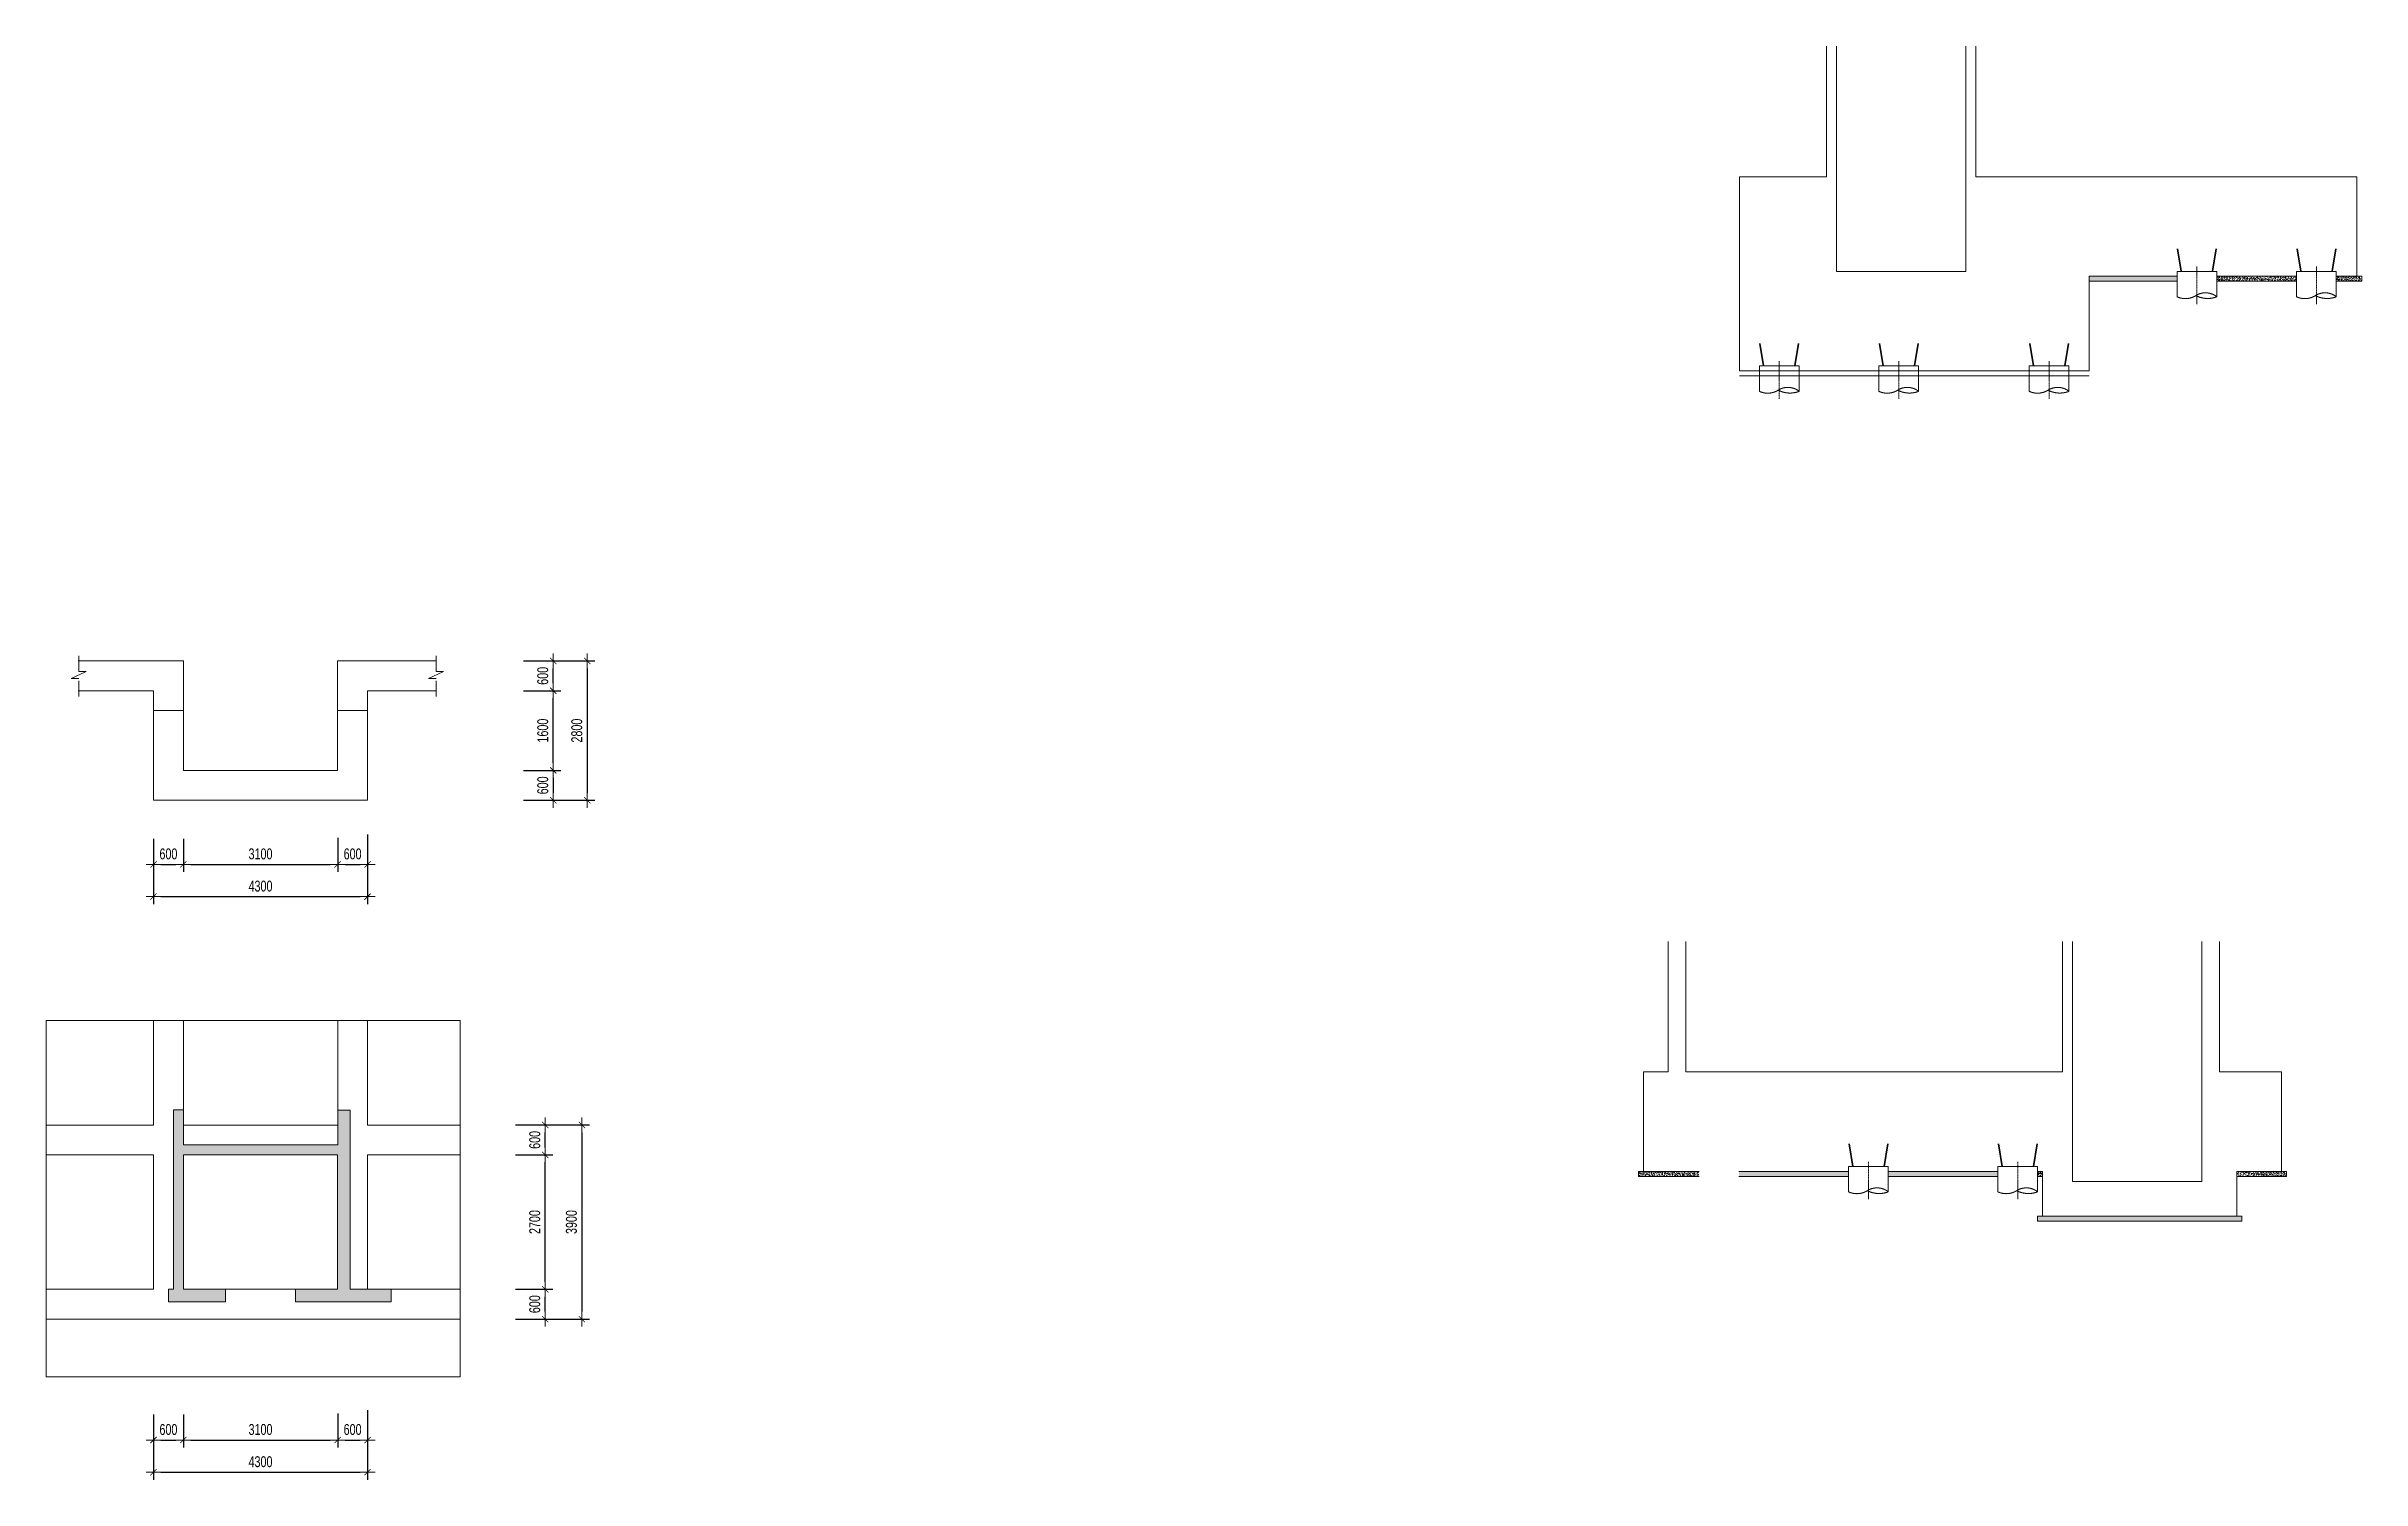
# Model space of a CAD drawing. Header units: millimetres. Extents: x -259680 to 389590, y -106473 to 139263.
# Drawn here: x 87797 to 134310, y 110467 to 139263 of the extents above; entities that cross this region are included whole.
import ezdxf

# ---------------------------------------------------------------- set-up
doc = ezdxf.new("R2010")
doc.units = ezdxf.units.MM
for name, pattern in [('CENTER2', [1.125, 0.75, -0.125, 0.125, -0.125]), ('HIDDEN', [9.525, 6.35, -3.175]), ('HIDDEN2', [4.7625, 3.175, -1.5875])]:
    doc.linetypes.add(name, pattern=pattern)
doc.layers.get('0').update_dxf_attribs({"lineweight": 20})
doc.layers.get('Defpoints').update_dxf_attribs({"color": 151, "lineweight": 9})
for name, color, linetype, lineweight in [('$0$NDC_S_THIN LINE', 7, 'Continuous', 20), ('KC-TRUC', 5, 'CENTER2', 18), ('NDC_S_DIM', 1, 'Continuous', 15), ('NDC_S_HATCH MATERIAL', 8, 'Continuous', 13), ('NDC_S_HIDDEN', 8, 'HIDDEN2', 13), ('NDC_S_REBAR', 4, 'Continuous', 35), ('NDC_S_SLAB', 2, 'Continuous', 20)]:
    doc.layers.add(name, color=color, linetype=linetype, lineweight=lineweight)
doc.styles.add('NDC_DIM', font='', dxfattribs={"width": 0.75})
doc.styles.get('NDC_DIM').set_extended_font_data('Dotum')
doc.dimstyles.new('NDC_dim_100', dxfattribs={"dimscale": 100, "dimtxt": 2.2, "dimasz": 1.5, "dimexe": 1.5, "dimexo": 2.5, "dimgap": 1, "dimtad": 1, "dimdec": 0, "dimzin": 0, "dimdsep": 46, "dimtxsty": 'NDC_DIM', "dimblk": 'DIMMARK', "dimcen": 0.09, "dimdle": 1.2, "dimclrd": 1, "dimclre": 1, "dimclrt": 3, "dimadec": 0, "dimazin": 0, "dimtfac": 1, "dimtdec": 0, "dimtix": 1, "dimtofl": 0, "dimtmove": 0, "dimatfit": 3, "dimfxl": 6, "dimfxlon": 1, "dimtolj": 1, "dimtzin": 0, "dimarcsym": 0})
pattern_1 = [(50, (0, 0), (71.726018, -6.275213), [7.5, -82.5]), (355, (0, 0), (-13.875133, 75.219213), [6, -66]), (100.451444, (5.98, -0.52), (57.850885, 68.944), [6.37402, -70.11421]), (46.1842, (0, 20), (106.724133, -16.55193), [11.25, -123.75]), (96.635635, (8.89, 18.62), (93.466195, 97.41186), [9.561034, -105.171376]), (351.184164, (0, 20), (93.466195, 97.41186), [9, -99]), (21, (10, 15), (59.690705, -40.26189), [7.5, -82.5]), (326, (10, 15), (24.331533, 72.515005), [6, -66]), (71.451445, (14.974, 11.645), (84.022238, 32.253115), [6.37402, -70.11421]), (37.5, (0, 0), (1.2159855, 33.2893854), [0, -65.2, 0, -67, 0, -66.25]), (7.5, (0, 0), (26.306954, 39.441171), [0, -38.2, 0, -63.7, 0, -25.25]), (327.5, (-22.3, 0), (53.3822436, -2.255487), [0, -25, 0, -78, 0, -103.5]), (317.5, (-32.3, 0), (58.318617, 10.010498), [0, -32.5, 0, -51.8, 0, -73.5])]

msp = doc.modelspace()

# ---------------------------------------------------------------- blocks, each defined once
blk = doc.blocks.new('DIMMARK')
at = {"layer": 'NDC_S_DIM', "color": 1}
blk.add_line((-1.5, 0), (1, 0), dxfattribs=at)
at = {"layer": 'NDC_S_DIM', "color": 2, "const_width": 0.1}
blk.add_lwpolyline([(-0.42, -0.42), (0.42, 0.42)], dxfattribs=at)
blk = doc.blocks.new('*D406')
at = {"layer": 'Defpoints', "color": 0, "ltscale": 100, "transparency": 16777216}
for p in [(89950, 112029), (90550, 112029), (90550, 111264)]:
    blk.add_point(p, dxfattribs=at)
at = {"layer": 'NDC_S_DIM', "color": 1, "lineweight": -2, "ltscale": 100, "transparency": 16777216}
for p, q in [((89950, 111779), (89950, 111114)), ((90550, 111779), (90550, 111114)), ((90100, 111264), (90400, 111264))]:
    blk.add_line(p, q, dxfattribs=at)
at = {"layer": 'NDC_S_DIM', "color": 1, "lineweight": -2, "ltscale": 100, "transparency": 16777216, "xscale": 150, "yscale": 150, "zscale": 150, "rotation": 180}
blk.add_blockref('DIMMARK', (89950, 111264), dxfattribs=at)
at = {"layer": 'NDC_S_DIM', "color": 1, "lineweight": -2, "ltscale": 100, "transparency": 16777216, "xscale": 150, "yscale": 150, "zscale": 150}
blk.add_blockref('DIMMARK', (90550, 111264), dxfattribs=at)
at = {"layer": 'NDC_S_DIM', "color": 3, "ltscale": 100, "transparency": 16777216, "insert": (90250, 111474), "char_height": 220, "attachment_point": 5, "style": 'NDC_DIM'}
blk.add_mtext('\\A1;600', dxfattribs=at)
blk = doc.blocks.new('*D407')
at = {"layer": 'Defpoints', "color": 0, "ltscale": 100, "transparency": 16777216}
for p in [(90550, 112029), (93650, 112046), (93650, 111264)]:
    blk.add_point(p, dxfattribs=at)
at = {"layer": 'NDC_S_DIM', "color": 1, "lineweight": -2, "ltscale": 100, "transparency": 16777216}
for p, q in [((90550, 111779), (90550, 111114)), ((93650, 111796), (93650, 111114)), ((90700, 111264), (93500, 111264))]:
    blk.add_line(p, q, dxfattribs=at)
at = {"layer": 'NDC_S_DIM', "color": 1, "lineweight": -2, "ltscale": 100, "transparency": 16777216, "xscale": 150, "yscale": 150, "zscale": 150, "rotation": 180}
blk.add_blockref('DIMMARK', (90550, 111264), dxfattribs=at)
at = {"layer": 'NDC_S_DIM', "color": 1, "lineweight": -2, "ltscale": 100, "transparency": 16777216, "xscale": 150, "yscale": 150, "zscale": 150}
blk.add_blockref('DIMMARK', (93650, 111264), dxfattribs=at)
at = {"layer": 'NDC_S_DIM', "color": 3, "ltscale": 100, "transparency": 16777216, "insert": (92100, 111474), "char_height": 220, "attachment_point": 5, "style": 'NDC_DIM'}
blk.add_mtext('\\A1;3100', dxfattribs=at)
blk = doc.blocks.new('*D408')
at = {"layer": 'Defpoints', "color": 0, "ltscale": 100, "transparency": 16777216}
for p in [(94250, 112126), (93650, 112046), (94250, 111264)]:
    blk.add_point(p, dxfattribs=at)
at = {"layer": 'NDC_S_DIM', "color": 1, "lineweight": -2, "ltscale": 100, "transparency": 16777216}
for p, q in [((93650, 111796), (93650, 111114)), ((94250, 111864), (94250, 111114)), ((93800, 111264), (94100, 111264))]:
    blk.add_line(p, q, dxfattribs=at)
at = {"layer": 'NDC_S_DIM', "color": 1, "lineweight": -2, "ltscale": 100, "transparency": 16777216, "xscale": 150, "yscale": 150, "zscale": 150, "rotation": 180}
blk.add_blockref('DIMMARK', (93650, 111264), dxfattribs=at)
at = {"layer": 'NDC_S_DIM', "color": 1, "lineweight": -2, "ltscale": 100, "transparency": 16777216, "xscale": 150, "yscale": 150, "zscale": 150}
blk.add_blockref('DIMMARK', (94250, 111264), dxfattribs=at)
at = {"layer": 'NDC_S_DIM', "color": 3, "ltscale": 100, "transparency": 16777216, "insert": (93950, 111474), "char_height": 220, "attachment_point": 5, "style": 'NDC_DIM'}
blk.add_mtext('\\A1;600', dxfattribs=at)
blk = doc.blocks.new('*D409')
at = {"layer": 'Defpoints', "color": 0, "ltscale": 100, "transparency": 16777216}
for p in [(94250, 112126), (89950, 112029), (94250, 110617)]:
    blk.add_point(p, dxfattribs=at)
at = {"layer": 'NDC_S_DIM', "color": 1, "lineweight": -2, "ltscale": 100, "transparency": 16777216}
for p, q in [((89950, 111217), (89950, 110467)), ((94250, 111217), (94250, 110467)), ((90100, 110617), (94100, 110617))]:
    blk.add_line(p, q, dxfattribs=at)
at = {"layer": 'NDC_S_DIM', "color": 1, "lineweight": -2, "ltscale": 100, "transparency": 16777216, "xscale": 150, "yscale": 150, "zscale": 150, "rotation": 180}
blk.add_blockref('DIMMARK', (89950, 110617), dxfattribs=at)
at = {"layer": 'NDC_S_DIM', "color": 1, "lineweight": -2, "ltscale": 100, "transparency": 16777216, "xscale": 150, "yscale": 150, "zscale": 150}
blk.add_blockref('DIMMARK', (94250, 110617), dxfattribs=at)
at = {"layer": 'NDC_S_DIM', "color": 3, "ltscale": 100, "transparency": 16777216, "insert": (92100, 110827), "char_height": 220, "attachment_point": 5, "style": 'NDC_DIM'}
blk.add_mtext('\\A1;4300', dxfattribs=at)
blk = doc.blocks.new('*D410')
at = {"layer": 'Defpoints', "color": 0, "ltscale": 100, "transparency": 16777216}
for p in [(96904, 114293), (97820, 114293), (96904, 113693)]:
    blk.add_point(p, dxfattribs=at)
at = {"layer": 'NDC_S_DIM', "color": 1, "lineweight": -2, "ltscale": 100, "transparency": 16777216}
for p, q in [((97220, 114293), (97970, 114293)), ((97820, 113843), (97820, 114143)), ((97220, 113693), (97970, 113693))]:
    blk.add_line(p, q, dxfattribs=at)
at = {"layer": 'NDC_S_DIM', "color": 1, "lineweight": -2, "ltscale": 100, "transparency": 16777216, "xscale": 150, "yscale": 150, "zscale": 150}
for p, rotation in [((97820, 114293), 90), ((97820, 113693), 270)]:
    blk.add_blockref('DIMMARK', p, dxfattribs=dict(at, rotation=rotation))
at = {"layer": 'NDC_S_DIM', "color": 3, "ltscale": 100, "transparency": 16777216, "insert": (97610, 113993), "char_height": 220, "attachment_point": 5, "rotation": 90, "style": 'NDC_DIM'}
blk.add_mtext('\\A1;600', dxfattribs=at)
blk = doc.blocks.new('*D411')
at = {"layer": 'Defpoints', "color": 0, "ltscale": 100, "transparency": 16777216}
for p in [(96925, 116993), (97820, 116993), (96904, 114293)]:
    blk.add_point(p, dxfattribs=at)
at = {"layer": 'NDC_S_DIM', "color": 1, "lineweight": -2, "ltscale": 100, "transparency": 16777216}
for p, q in [((97220, 116993), (97970, 116993)), ((97820, 114443), (97820, 116843)), ((97220, 114293), (97970, 114293))]:
    blk.add_line(p, q, dxfattribs=at)
at = {"layer": 'NDC_S_DIM', "color": 1, "lineweight": -2, "ltscale": 100, "transparency": 16777216, "xscale": 150, "yscale": 150, "zscale": 150}
for p, rotation in [((97820, 116993), 90), ((97820, 114293), 270)]:
    blk.add_blockref('DIMMARK', p, dxfattribs=dict(at, rotation=rotation))
at = {"layer": 'NDC_S_DIM', "color": 3, "ltscale": 100, "transparency": 16777216, "insert": (97610, 115643), "char_height": 220, "attachment_point": 5, "rotation": 90, "style": 'NDC_DIM'}
blk.add_mtext('\\A1;2700', dxfattribs=at)
blk = doc.blocks.new('*D394')
at = {"layer": 'Defpoints', "color": 0, "ltscale": 100, "transparency": 16777216}
for p in [(96925, 117593), (97820, 117593), (96925, 116993)]:
    blk.add_point(p, dxfattribs=at)
at = {"layer": 'NDC_S_DIM', "color": 1, "lineweight": -2, "ltscale": 100, "transparency": 16777216}
for p, q in [((97220, 117593), (97970, 117593)), ((97820, 117143), (97820, 117443)), ((97220, 116993), (97970, 116993))]:
    blk.add_line(p, q, dxfattribs=at)
at = {"layer": 'NDC_S_DIM', "color": 1, "lineweight": -2, "ltscale": 100, "transparency": 16777216, "xscale": 150, "yscale": 150, "zscale": 150}
for p, rotation in [((97820, 117593), 90), ((97820, 116993), 270)]:
    blk.add_blockref('DIMMARK', p, dxfattribs=dict(at, rotation=rotation))
at = {"layer": 'NDC_S_DIM', "color": 3, "ltscale": 100, "transparency": 16777216, "insert": (97610, 117293), "char_height": 220, "attachment_point": 5, "rotation": 90, "style": 'NDC_DIM'}
blk.add_mtext('\\A1;600', dxfattribs=at)
blk = doc.blocks.new('*D395')
at = {"layer": 'Defpoints', "color": 0, "ltscale": 100, "transparency": 16777216}
for p in [(96925, 117593), (96904, 113693), (98556, 113693)]:
    blk.add_point(p, dxfattribs=at)
at = {"layer": 'NDC_S_DIM', "color": 1, "lineweight": -2, "ltscale": 100, "transparency": 16777216}
for p, q in [((97956, 117593), (98706, 117593)), ((98556, 117443), (98556, 113843)), ((97956, 113693), (98706, 113693))]:
    blk.add_line(p, q, dxfattribs=at)
at = {"layer": 'NDC_S_DIM', "color": 1, "lineweight": -2, "ltscale": 100, "transparency": 16777216, "xscale": 150, "yscale": 150, "zscale": 150}
for p, rotation in [((98556, 117593), 90), ((98556, 113693), 270)]:
    blk.add_blockref('DIMMARK', p, dxfattribs=dict(at, rotation=rotation))
at = {"layer": 'NDC_S_DIM', "color": 3, "ltscale": 100, "transparency": 16777216, "insert": (98346, 115643), "char_height": 220, "attachment_point": 5, "rotation": 90, "style": 'NDC_DIM'}
blk.add_mtext('\\A1;3900', dxfattribs=at)
blk = doc.blocks.new('*D396')
at = {"layer": 'Defpoints', "color": 0, "ltscale": 100, "transparency": 16777216}
for p in [(89950, 123593), (90550, 123593), (90550, 122828)]:
    blk.add_point(p, dxfattribs=at)
at = {"layer": 'NDC_S_DIM', "color": 1, "lineweight": -2, "ltscale": 100, "transparency": 16777216}
for p, q in [((89950, 123343), (89950, 122678)), ((90550, 123343), (90550, 122678)), ((90100, 122828), (90400, 122828))]:
    blk.add_line(p, q, dxfattribs=at)
at = {"layer": 'NDC_S_DIM', "color": 1, "lineweight": -2, "ltscale": 100, "transparency": 16777216, "xscale": 150, "yscale": 150, "zscale": 150, "rotation": 180}
blk.add_blockref('DIMMARK', (89950, 122828), dxfattribs=at)
at = {"layer": 'NDC_S_DIM', "color": 1, "lineweight": -2, "ltscale": 100, "transparency": 16777216, "xscale": 150, "yscale": 150, "zscale": 150}
blk.add_blockref('DIMMARK', (90550, 122828), dxfattribs=at)
at = {"layer": 'NDC_S_DIM', "color": 3, "ltscale": 100, "transparency": 16777216, "insert": (90250, 123038), "char_height": 220, "attachment_point": 5, "style": 'NDC_DIM'}
blk.add_mtext('\\A1;600', dxfattribs=at)
blk = doc.blocks.new('*D397')
at = {"layer": 'Defpoints', "color": 0, "ltscale": 100, "transparency": 16777216}
for p in [(90550, 123593), (93650, 123610), (93650, 122828)]:
    blk.add_point(p, dxfattribs=at)
at = {"layer": 'NDC_S_DIM', "color": 1, "lineweight": -2, "ltscale": 100, "transparency": 16777216}
for p, q in [((90550, 123343), (90550, 122678)), ((93650, 123360), (93650, 122678)), ((90700, 122828), (93500, 122828))]:
    blk.add_line(p, q, dxfattribs=at)
at = {"layer": 'NDC_S_DIM', "color": 1, "lineweight": -2, "ltscale": 100, "transparency": 16777216, "xscale": 150, "yscale": 150, "zscale": 150, "rotation": 180}
blk.add_blockref('DIMMARK', (90550, 122828), dxfattribs=at)
at = {"layer": 'NDC_S_DIM', "color": 1, "lineweight": -2, "ltscale": 100, "transparency": 16777216, "xscale": 150, "yscale": 150, "zscale": 150}
blk.add_blockref('DIMMARK', (93650, 122828), dxfattribs=at)
at = {"layer": 'NDC_S_DIM', "color": 3, "ltscale": 100, "transparency": 16777216, "insert": (92100, 123038), "char_height": 220, "attachment_point": 5, "style": 'NDC_DIM'}
blk.add_mtext('\\A1;3100', dxfattribs=at)
blk = doc.blocks.new('*D398')
at = {"layer": 'Defpoints', "color": 0, "ltscale": 100, "transparency": 16777216}
for p in [(93650, 123610), (94250, 123690), (94250, 122828)]:
    blk.add_point(p, dxfattribs=at)
at = {"layer": 'NDC_S_DIM', "color": 1, "lineweight": -2, "ltscale": 100, "transparency": 16777216}
for p, q in [((93650, 123360), (93650, 122678)), ((94250, 123428), (94250, 122678)), ((93800, 122828), (94100, 122828))]:
    blk.add_line(p, q, dxfattribs=at)
at = {"layer": 'NDC_S_DIM', "color": 1, "lineweight": -2, "ltscale": 100, "transparency": 16777216, "xscale": 150, "yscale": 150, "zscale": 150, "rotation": 180}
blk.add_blockref('DIMMARK', (93650, 122828), dxfattribs=at)
at = {"layer": 'NDC_S_DIM', "color": 1, "lineweight": -2, "ltscale": 100, "transparency": 16777216, "xscale": 150, "yscale": 150, "zscale": 150}
blk.add_blockref('DIMMARK', (94250, 122828), dxfattribs=at)
at = {"layer": 'NDC_S_DIM', "color": 3, "ltscale": 100, "transparency": 16777216, "insert": (93950, 123038), "char_height": 220, "attachment_point": 5, "style": 'NDC_DIM'}
blk.add_mtext('\\A1;600', dxfattribs=at)
blk = doc.blocks.new('*D399')
at = {"layer": 'Defpoints', "color": 0, "ltscale": 100, "transparency": 16777216}
for p in [(89950, 123593), (94250, 123690), (94250, 122181)]:
    blk.add_point(p, dxfattribs=at)
at = {"layer": 'NDC_S_DIM', "color": 1, "lineweight": -2, "ltscale": 100, "transparency": 16777216}
for p, q in [((89950, 122781), (89950, 122031)), ((94250, 122781), (94250, 122031)), ((90100, 122181), (94100, 122181))]:
    blk.add_line(p, q, dxfattribs=at)
at = {"layer": 'NDC_S_DIM', "color": 1, "lineweight": -2, "ltscale": 100, "transparency": 16777216, "xscale": 150, "yscale": 150, "zscale": 150, "rotation": 180}
blk.add_blockref('DIMMARK', (89950, 122181), dxfattribs=at)
at = {"layer": 'NDC_S_DIM', "color": 1, "lineweight": -2, "ltscale": 100, "transparency": 16777216, "xscale": 150, "yscale": 150, "zscale": 150}
blk.add_blockref('DIMMARK', (94250, 122181), dxfattribs=at)
at = {"layer": 'NDC_S_DIM', "color": 3, "ltscale": 100, "transparency": 16777216, "insert": (92100, 122391), "char_height": 220, "attachment_point": 5, "style": 'NDC_DIM'}
blk.add_mtext('\\A1;4300', dxfattribs=at)
blk = doc.blocks.new('*D400')
at = {"layer": 'Defpoints', "color": 0, "ltscale": 100, "transparency": 16777216}
for p in [(97095, 124716), (97095, 124116), (97981, 124116)]:
    blk.add_point(p, dxfattribs=at)
at = {"layer": 'NDC_S_DIM', "color": 1, "lineweight": -2, "ltscale": 100, "transparency": 16777216}
for p, q in [((97381, 124716), (98131, 124716)), ((97981, 124566), (97981, 124266)), ((97381, 124116), (98131, 124116))]:
    blk.add_line(p, q, dxfattribs=at)
at = {"layer": 'NDC_S_DIM', "color": 1, "lineweight": -2, "ltscale": 100, "transparency": 16777216, "xscale": 150, "yscale": 150, "zscale": 150}
for p, rotation in [((97981, 124716), 90), ((97981, 124116), 270)]:
    blk.add_blockref('DIMMARK', p, dxfattribs=dict(at, rotation=rotation))
at = {"layer": 'NDC_S_DIM', "color": 3, "ltscale": 100, "transparency": 16777216, "insert": (97771, 124416), "char_height": 220, "attachment_point": 5, "rotation": 90, "style": 'NDC_DIM'}
blk.add_mtext('\\A1;600', dxfattribs=at)
blk = doc.blocks.new('*D401')
at = {"layer": 'Defpoints', "color": 0, "ltscale": 100, "transparency": 16777216}
for p in [(97074, 126316), (97981, 126316), (97095, 124716)]:
    blk.add_point(p, dxfattribs=at)
at = {"layer": 'NDC_S_DIM', "color": 1, "lineweight": -2, "ltscale": 100, "transparency": 16777216}
for p, q in [((97381, 126316), (98131, 126316)), ((97981, 124866), (97981, 126166)), ((97381, 124716), (98131, 124716))]:
    blk.add_line(p, q, dxfattribs=at)
at = {"layer": 'NDC_S_DIM', "color": 1, "lineweight": -2, "ltscale": 100, "transparency": 16777216, "xscale": 150, "yscale": 150, "zscale": 150}
for p, rotation in [((97981, 126316), 90), ((97981, 124716), 270)]:
    blk.add_blockref('DIMMARK', p, dxfattribs=dict(at, rotation=rotation))
at = {"layer": 'NDC_S_DIM', "color": 3, "ltscale": 100, "transparency": 16777216, "insert": (97771, 125516), "char_height": 220, "attachment_point": 5, "rotation": 90, "style": 'NDC_DIM'}
blk.add_mtext('\\A1;1600', dxfattribs=at)
blk = doc.blocks.new('*D402')
at = {"layer": 'Defpoints', "color": 0, "ltscale": 100, "transparency": 16777216}
for p in [(97074, 126916), (97981, 126916), (97074, 126316)]:
    blk.add_point(p, dxfattribs=at)
at = {"layer": 'NDC_S_DIM', "color": 1, "lineweight": -2, "ltscale": 100, "transparency": 16777216}
for p, q in [((97381, 126916), (98131, 126916)), ((97981, 126466), (97981, 126766)), ((97381, 126316), (98131, 126316))]:
    blk.add_line(p, q, dxfattribs=at)
at = {"layer": 'NDC_S_DIM', "color": 1, "lineweight": -2, "ltscale": 100, "transparency": 16777216, "xscale": 150, "yscale": 150, "zscale": 150}
for p, rotation in [((97981, 126916), 90), ((97981, 126316), 270)]:
    blk.add_blockref('DIMMARK', p, dxfattribs=dict(at, rotation=rotation))
at = {"layer": 'NDC_S_DIM', "color": 3, "ltscale": 100, "transparency": 16777216, "insert": (97771, 126616), "char_height": 220, "attachment_point": 5, "rotation": 90, "style": 'NDC_DIM'}
blk.add_mtext('\\A1;600', dxfattribs=at)
blk = doc.blocks.new('*D373')
at = {"layer": 'Defpoints', "color": 0, "ltscale": 100, "transparency": 16777216}
for p in [(97074, 126916), (97095, 124116), (98664, 124116)]:
    blk.add_point(p, dxfattribs=at)
at = {"layer": 'NDC_S_DIM', "color": 1, "lineweight": -2, "ltscale": 100, "transparency": 16777216}
for p, q in [((98064, 126916), (98814, 126916)), ((98664, 126766), (98664, 124266)), ((98064, 124116), (98814, 124116))]:
    blk.add_line(p, q, dxfattribs=at)
at = {"layer": 'NDC_S_DIM', "color": 1, "lineweight": -2, "ltscale": 100, "transparency": 16777216, "xscale": 150, "yscale": 150, "zscale": 150}
for p, rotation in [((98664, 126916), 90), ((98664, 124116), 270)]:
    blk.add_blockref('DIMMARK', p, dxfattribs=dict(at, rotation=rotation))
at = {"layer": 'NDC_S_DIM', "color": 3, "ltscale": 100, "transparency": 16777216, "insert": (98454, 125516), "char_height": 220, "attachment_point": 5, "rotation": 90, "style": 'NDC_DIM'}
blk.add_mtext('\\A1;2800', dxfattribs=at)
blk = doc.blocks.new('*U212')
at = {"layer": 'KC-TRUC', "ltscale": 30}
blk.add_line((0, 194), (0, -560), dxfattribs=at)
at = {"layer": 'NDC_S_HATCH MATERIAL', "color": 2, "linetype": 'HIDDEN', "ltscale": 500}
blk.add_lwpolyline([(400, -411), (400, 99), (-400, 99), (-400, -411)], dxfattribs=at)
for centre, major_axis, start_param, end_param in [((-232, -48), (-283, 283), 1.921341, 2.912184), ((173, -698), (-259, 259), -1.452433, -0.227584), ((215, 65), (361, 361), 3.446929, 4.297833)]:
    blk.add_ellipse(centre, major_axis=major_axis, ratio=1, start_param=start_param, end_param=end_param, dxfattribs=at)
at = {"layer": 'NDC_S_REBAR', "linetype": 'HIDDEN', "ltscale": 200}
for p, q in [((-389, 551), (-314, 100)), ((314, 100), (389, 551))]:
    blk.add_line(p, q, dxfattribs=at)

# ---------------------------------------------------------------- dimensions: what is measured, and where the dimension line sits
at = {"layer": 'NDC_S_DIM', "ltscale": 100}
for base, p1, p2, picture, middle in [((97981, 126915.5), (97074.2, 126315.5), (97074.2, 126915.5), '*D402', (97770.9, 126615.5)), ((98664.4, 124115.5), (97074.2, 126915.5), (97095.4, 124115.5), '*D373', (98454.2, 125515.5)), ((97981, 126315.5), (97095.4, 124715.5), (97074.2, 126315.5), '*D401', (97770.9, 125515.5)), ((97981, 124115.5), (97095.4, 124715.5), (97095.4, 124115.5), '*D400', (97770.9, 124415.5)), ((98556.1, 113692.7), (96925.2, 117592.7), (96903.8, 113692.7), '*D395', (98346, 115642.7)), ((97819.9, 117592.7), (96925.2, 116992.7), (96925.2, 117592.7), '*D394', (97609.8, 117292.7)), ((97819.9, 116992.7), (96903.8, 114292.7), (96925.2, 116992.7), '*D411', (97609.8, 115642.7)), ((97819.9, 114292.7), (96903.8, 113692.7), (96903.8, 114292.7), '*D410', (97609.8, 113992.7))]:
    dim = msp.add_linear_dim(base=base, p1=p1, p2=p2, angle=90, dimstyle='NDC_dim_100', override={"dimtmove": 1}, dxfattribs=at)
    dim.commit()
    dim.dimension.update_dxf_attribs({"geometry": picture, "text_midpoint": middle})
for base, p1, p2, picture, middle in [((94250.1, 122180.8), (89950, 123592.8), (94250.1, 123689.9), '*D399', (92100.1, 122390.9)), ((93650.1, 122827.8), (90550, 123592.8), (93650.1, 123609.9), '*D397', (92100.1, 123038)), ((94250.1, 122827.8), (93650.1, 123609.9), (94250.1, 123689.9), '*D398', (93950.1, 123038)), ((94250.3, 110617), (89950, 112029.1), (94250.3, 112126.2), '*D409', (92100.1, 110827.2)), ((94250.3, 111264.1), (93650.3, 112046.2), (94250.3, 112126.2), '*D408', (93950.3, 111474.2)), ((93650.3, 111264.1), (90550, 112029.1), (93650.3, 112046.2), '*D407', (92100.1, 111474.2))]:
    dim = msp.add_linear_dim(base=base, p1=p1, p2=p2, dimstyle='NDC_dim_100', override={"dimtmove": 1}, dxfattribs=at)
    dim.commit()
    dim.dimension.update_dxf_attribs({"geometry": picture, "text_midpoint": middle})
for base, p1, p2, picture, middle in [((90550, 122827.8), (89950, 123592.8), (90550, 123592.8), '*D396', (90250, 123038)), ((90550, 111264.1), (89950, 112029.1), (90550, 112029.1), '*D406', (90250, 111474.2))]:
    dim = msp.add_linear_dim(base=base, p1=p1, p2=p2, dimstyle='NDC_dim_100', dxfattribs=at)
    dim.commit()
    dim.dimension.update_dxf_attribs({"geometry": picture, "text_midpoint": middle})

# ---------------------------------------------------------------- hatches: boundary and pattern name
at = {"layer": '$0$NDC_S_THIN LINE', "ltscale": 100}
h = msp.add_hatch(dxfattribs=at)
h.set_pattern_fill('BTLOT', color=251, scale=10, pattern_type=2)
h.set_pattern_definition([(50, (-3455.54, 17981.455), (71.726018, -6.275213), [7.5, -82.5]), (355, (-3455.54, 17981.455), (-13.875133, 75.219213), [6, -66]), (100.451444, (-3449.56, 17980.93), (57.850885, 68.944), [6.37402, -70.11421]), (46.1842, (-3455.54, 18001.455), (106.724133, -16.55193), [11.25, -123.75]), (96.635635, (-3446.65, 18000.08), (93.466195, 97.41186), [9.561034, -105.171376]), (351.184164, (-3455.54, 18001.45), (93.466195, 97.41186), [9, -99]), (21, (-3445.54, 17996.455), (59.690705, -40.26189), [7.5, -82.5]), (326, (-3445.54, 17996.455), (24.331533, 72.515005), [6, -66]), (71.451445, (-3440.565, 17993.1), (84.022238, 32.253115), [6.37402, -70.11421]), (37.5, (-3455.54, 17981.455), (1.2159855, 33.2893854), [0, -65.2, 0, -67, 0, -66.25]), (7.5, (-3455.54, 17981.455), (26.306954, 39.441171), [0, -38.2, 0, -63.7, 0, -25.25]), (327.5, (-3477.84, 17981.455), (53.3822436, -2.255487), [0, -25, 0, -78, 0, -103.5]), (317.5, (-3487.84, 17981.455), (58.318617, 10.010498), [0, -32.5, 0, -51.8, 0, -73.5])])
h.paths.add_polyline_path([(130599.7, 134642.3), (129244.5, 134642.3), (128834.6, 134642.3), (128834.6, 134542.3), (130599.7, 134542.3)])
h = msp.add_hatch(dxfattribs=at)
h.set_pattern_fill('BTLOT', color=251, scale=10, pattern_type=2)
h.set_pattern_definition([(50, (-890.42, 17981.455), (71.726018, -6.275213), [7.5, -82.5]), (355, (-890.42, 17981.455), (-13.875133, 75.219213), [6, -66]), (100.451444, (-884.44, 17980.93), (57.850885, 68.944), [6.37402, -70.11421]), (46.1842, (-890.42, 18001.455), (106.724133, -16.55193), [11.25, -123.75]), (96.635635, (-881.52, 18000.08), (93.466195, 97.41186), [9.561034, -105.171376]), (351.184164, (-890.42, 18001.45), (93.466195, 97.41186), [9, -99]), (21, (-880.42, 17996.455), (59.690705, -40.26189), [7.5, -82.5]), (326, (-880.42, 17996.455), (24.331533, 72.515005), [6, -66]), (71.451445, (-875.444, 17993.1), (84.022238, 32.253115), [6.37402, -70.11421]), (37.5, (-890.418, 17981.455), (1.2159855, 33.2893854), [0, -65.2, 0, -67, 0, -66.25]), (7.5, (-890.42, 17981.455), (26.306954, 39.441171), [0, -38.2, 0, -63.7, 0, -25.25]), (327.5, (-912.718, 17981.455), (53.3822436, -2.255487), [0, -25, 0, -78, 0, -103.5]), (317.5, (-922.72, 17981.455), (58.318617, 10.010498), [0, -32.5, 0, -51.8, 0, -73.5])])
h.paths.add_polyline_path([(132999.7, 134642.3), (131809.6, 134642.3), (131399.7, 134642.3), (131399.7, 134542.3), (132999.7, 134542.3)])
h = msp.add_hatch(dxfattribs=at)
h.set_pattern_fill('BTLOT', color=251, scale=10, pattern_type=2)
h.set_pattern_definition([(50, (1509.58, 17981.564), (71.726018, -6.275213), [7.5, -82.5]), (355, (1509.58, 17981.56), (-13.875133, 75.219213), [6, -66]), (100.451444, (1515.56, 17981.04), (57.850885, 68.944), [6.37402, -70.11421]), (46.1842, (1509.58, 18001.56), (106.724133, -16.55193), [11.25, -123.75]), (96.635635, (1518.48, 18000.18), (93.466195, 97.41186), [9.561034, -105.171376]), (351.184164, (1509.58, 18001.56), (93.466195, 97.41186), [9, -99]), (21, (1519.58, 17996.564), (59.690705, -40.26189), [7.5, -82.5]), (326, (1519.58, 17996.56), (24.331533, 72.515005), [6, -66]), (71.451445, (1524.556, 17993.21), (84.022238, 32.253115), [6.37402, -70.11421]), (37.5, (1509.582, 17981.564), (1.2159855, 33.2893854), [0, -65.2, 0, -67, 0, -66.25]), (7.5, (1509.58, 17981.564), (26.306954, 39.441171), [0, -38.2, 0, -63.7, 0, -25.25]), (327.5, (1487.282, 17981.564), (53.3822436, -2.255487), [0, -25, 0, -78, 0, -103.5]), (317.5, (1477.28, 17981.564), (58.318617, 10.010498), [0, -32.5, 0, -51.8, 0, -73.5])])
h.paths.add_polyline_path([(134309.6, 134642.4), (134209.6, 134642.4), (133799.7, 134642.4), (133799.7, 134542.4), (134309.6, 134542.4)])
h = msp.add_hatch(color=251, dxfattribs=at)
h.dxf.hatch_style = 1
h.paths.add_polyline_path([(94724.4, 114292.7), (93899.6, 114292.7), (93899.6, 117890.6), (93649.6, 117890.6), (93649.6, 117192.7), (90550, 117192.7), (90550, 117896), (90350, 117896), (90350, 114292.7), (90250, 114292.7), (90250, 114042.7), (91400, 114042.7), (91400, 114292.7), (90550, 114292.7), (90550, 116992.7), (93648.4, 116992.7), (93647.2, 114292.7), (92800, 114292.7), (92800, 114042.7), (94724.4, 114042.7)])
h = msp.add_hatch(dxfattribs=at)
h.set_pattern_fill('BTLOT', color=251, scale=10, pattern_type=2)
h.set_pattern_definition(pattern_1)
h.paths.add_polyline_path([(121000, 116660.8), (119880, 116660.8), (119780, 116660.8), (119780, 116560.8), (121000, 116560.8)])
h = msp.add_hatch(dxfattribs=at)
h.set_pattern_fill('BTLOT', color=251, scale=10, pattern_type=2)
h.set_pattern_definition([(50, (2019.98, 0), (71.726018, -6.275213), [7.5, -82.5]), (355, (2019.98, 0), (-13.875133, 75.219213), [6, -66]), (100.451444, (2025.96, -0.52), (57.850885, 68.944), [6.37402, -70.11421]), (46.1842, (2019.98, 20), (106.724133, -16.55193), [11.25, -123.75]), (96.635635, (2028.87, 18.62), (93.466195, 97.41186), [9.561034, -105.171376]), (351.184164, (2019.98, 20), (93.466195, 97.41186), [9, -99]), (21, (2029.98, 15), (59.690705, -40.26189), [7.5, -82.5]), (326, (2029.98, 15), (24.331533, 72.515005), [6, -66]), (71.451445, (2034.955, 11.645), (84.022238, 32.253115), [6.37402, -70.11421]), (37.5, (2019.98, 0), (1.2159855, 33.2893854), [0, -65.2, 0, -67, 0, -66.25]), (7.5, (2019.98, 0), (26.306954, 39.441171), [0, -38.2, 0, -63.7, 0, -25.25]), (327.5, (1997.68, 0), (53.3822436, -2.255487), [0, -25, 0, -78, 0, -103.5]), (317.5, (1987.68, 0), (58.318617, 10.010498), [0, -32.5, 0, -51.8, 0, -73.5])])
h.paths.add_polyline_path([(124000, 116660.8), (121900, 116660.8), (121800, 116660.8), (121800, 116560.8), (124000, 116560.8)])
h = msp.add_hatch(dxfattribs=at)
h.set_pattern_fill('BTLOT', color=251, scale=10, pattern_type=2)
h.set_pattern_definition([(50, (5019.98, -0.016), (71.726018, -6.275213), [7.5, -82.5]), (355, (5019.98, -0.02), (-13.875133, 75.219213), [6, -66]), (100.451444, (5025.96, -0.54), (57.850885, 68.944), [6.37402, -70.11421]), (46.1842, (5019.98, 19.98), (106.724133, -16.55193), [11.25, -123.75]), (96.635635, (5028.87, 18.6), (93.466195, 97.41186), [9.561034, -105.171376]), (351.184164, (5019.98, 19.98), (93.466195, 97.41186), [9, -99]), (21, (5029.98, 14.984), (59.690705, -40.26189), [7.5, -82.5]), (326, (5029.98, 14.98), (24.331533, 72.515005), [6, -66]), (71.451445, (5034.955, 11.63), (84.022238, 32.253115), [6.37402, -70.11421]), (37.5, (5019.98, -0.016), (1.2159855, 33.2893854), [0, -65.2, 0, -67, 0, -66.25]), (7.5, (5019.98, -0.016), (26.306954, 39.441171), [0, -38.2, 0, -63.7, 0, -25.25]), (327.5, (4997.68, -0.016), (53.3822436, -2.255487), [0, -25, 0, -78, 0, -103.5]), (317.5, (4987.68, -0.016), (58.318617, 10.010498), [0, -32.5, 0, -51.8, 0, -73.5])])
h.paths.add_polyline_path([(127000, 116660.8), (124800, 116660.8), (124800, 116660.8), (124800, 116560.8), (127000, 116560.8)])
h = msp.add_hatch(dxfattribs=at)
h.set_pattern_fill('BTLOT', color=251, scale=10, pattern_type=2)
h.set_pattern_definition(pattern_1)
h.paths.add_polyline_path([(127900, 116660.8), (127800, 116660.8), (127800, 116560.8), (127900, 116560.8)])
h = msp.add_hatch(dxfattribs=at)
h.set_pattern_fill('BTLOT', color=251, scale=10, pattern_type=2)
h.set_pattern_definition(pattern_1)
h.paths.add_polyline_path([(132800, 116660.8), (132700, 116660.8), (131800, 116660.8), (131800, 116560.8), (132800, 116560.8)])
h = msp.add_hatch(dxfattribs=at)
h.set_pattern_fill('BTLOT', color=251, scale=10, pattern_type=2)
h.set_pattern_definition([(50, (8020, -900.016), (71.726018, -6.275213), [7.5, -82.5]), (355, (8020, -900.02), (-13.875133, 75.219213), [6, -66]), (100.451444, (8025.98, -900.54), (57.850885, 68.944), [6.37402, -70.11421]), (46.1842, (8020, -880.02), (106.724133, -16.55193), [11.25, -123.75]), (96.635635, (8028.89, -881.4), (93.466195, 97.41186), [9.561034, -105.171376]), (351.184164, (8020, -880.02), (93.466195, 97.41186), [9, -99]), (21, (8030, -885.016), (59.690705, -40.26189), [7.5, -82.5]), (326, (8030, -885.02), (24.331533, 72.515005), [6, -66]), (71.451445, (8034.974, -888.37), (84.022238, 32.253115), [6.37402, -70.11421]), (37.5, (8020, -900.016), (1.2159855, 33.2893854), [0, -65.2, 0, -67, 0, -66.25]), (7.5, (8020, -900.016), (26.306954, 39.441171), [0, -38.2, 0, -63.7, 0, -25.25]), (327.5, (7997.7, -900.016), (53.3822436, -2.255487), [0, -25, 0, -78, 0, -103.5]), (317.5, (7987.7, -900.016), (58.318617, 10.010498), [0, -32.5, 0, -51.8, 0, -73.5])])
h.paths.add_polyline_path([(131900, 115760.8), (127900, 115760.8), (127800, 115760.8), (127800, 115660.8), (131900, 115660.8)])

# ---------------------------------------------------------------- linework, layer by layer
at = {"layer": 'NDC_S_DIM', "ltscale": 100}
msp.add_lwpolyline([(87797, 112535.6), (96109.8, 112535.6), (96109.8, 119690.6), (87797, 119690.6)], close=True, dxfattribs=at)
at = {"layer": 'NDC_S_HATCH MATERIAL', "ltscale": 100}
for p, q in [((130599.7, 134542.3), (128834.6, 134542.3)), ((132999.7, 134542.3), (131399.7, 134542.3)), ((134309.6, 134542.4), (133799.7, 134542.4)), ((134209.6, 134642.4), (134309.6, 134642.4)), ((134309.6, 134642.4), (134309.6, 134542.4)), ((119880, 116660.8), (119780, 116660.8)), ((119780, 116660.8), (119780, 116560.8)), ((121000, 116560.8), (119780, 116560.8)), ((124000, 116560.8), (121800, 116560.8)), ((127000, 116560.8), (124800, 116560.8)), ((127900, 116560.8), (127800, 116560.8)), ((132800, 116560.8), (131800, 116560.8)), ((132700, 116660.8), (132800, 116660.8)), ((132800, 116660.8), (132800, 116560.8)), ((127900, 115760.8), (127800, 115760.8)), ((127800, 115760.8), (127800, 115660.8)), ((131900, 115660.8), (127800, 115660.8)), ((131800, 115760.8), (131900, 115760.8)), ((131900, 115760.8), (131900, 115660.8))]:
    msp.add_line(p, q, dxfattribs=at)
at = {"layer": 'NDC_S_HIDDEN', "ltscale": 100}
for p, q in [((88447.6, 127016.7), (88447.6, 126705.6)), ((95628.8, 127015.5), (95628.8, 126704.5)), ((88296.1, 126565.1), (88596.4, 126705.6)), ((88447.6, 126565.1), (88296.1, 126565.1)), ((88447.6, 126705.6), (88596.4, 126705.6)), ((88447.6, 126200.3), (88447.6, 126565.1)), ((95477.3, 126563.9), (95777.6, 126704.5)), ((95628.8, 126563.9), (95477.3, 126563.9)), ((95628.8, 126704.5), (95777.6, 126704.5)), ((95628.8, 126199.2), (95628.8, 126563.9))]:
    msp.add_line(p, q, dxfattribs=at)
at = {"layer": 'NDC_S_SLAB', "ltscale": 100}
for p, q in [((123559.6, 136642.4), (123559.6, 139263.5)), ((123759.6, 136642.4), (123759.6, 139263.5)), ((126359.6, 136642.4), (126359.6, 139263.5)), ((126559.6, 136642.4), (126559.6, 139263.5)), ((123559.6, 136642.4), (121809.6, 136642.4)), ((121809.6, 136642.4), (121809.6, 132742.4)), ((123759.6, 134742.4), (123759.6, 136642.4)), ((126359.6, 134742.4), (126359.6, 136642.4)), ((126559.6, 136642.4), (134209.6, 136642.4)), ((134209.6, 134642.4), (134209.6, 136642.4)), ((123759.6, 134742.4), (126359.6, 134742.4)), ((128834.6, 134642.4), (130599.7, 134642.4)), ((128834.6, 132742.4), (128834.6, 134642.4)), ((131399.7, 134642.4), (132999.7, 134642.4)), ((133799.7, 134642.4), (134209.6, 134642.4)), ((121809.6, 132742.4), (128834.6, 132742.4)), ((121809.6, 132642.4), (128834.6, 132642.4)), ((88436.9, 126916.7), (90550, 126916.7)), ((90550, 126916.7), (90550, 124716.7)), ((93648.1, 124715.5), (93648.1, 126915.5)), ((93648.1, 126915.5), (95628.8, 126915.5)), ((88436.9, 126316.7), (89950, 126316.7)), ((89950, 126316.7), (89950, 124117)), ((94248.7, 126315.5), (94248.7, 124115.3)), ((94248.7, 126315.5), (95628.8, 126315.5)), ((89950, 125916.7), (90550, 125916.7)), ((93648.1, 125916.7), (94248.1, 125916.7)), ((90550, 124716.7), (93648.1, 124715.5)), ((89950, 124117), (94248.7, 124115.3)), ((120380, 118660.8), (120380, 121281.9)), ((120730, 118660.8), (120730, 121281.9)), ((128300, 118660.8), (128300, 121281.9)), ((128500, 118660.8), (128500, 121281.9)), ((131100, 118660.8), (131100, 121281.9)), ((131450, 118660.8), (131450, 121281.9)), ((89950, 117592.7), (89950, 119690.6)), ((90550, 117896), (90550, 119690.6)), ((93650.6, 117890.6), (93650.6, 119690.6)), ((94248.9, 117592.7), (94248.9, 119690.6)), ((119880, 118660.8), (119880, 116660.8)), ((120380, 118660.8), (119880, 118660.8)), ((128300, 118660.8), (120730, 118660.8)), ((128500, 118660.8), (128500, 116460.8)), ((131100, 118660.8), (131100, 116460.8)), ((132700, 118660.8), (131450, 118660.8)), ((132700, 116660.8), (132700, 118660.8)), ((89950, 117592.7), (87797, 117592.7)), ((93650.6, 117592.7), (90550, 117592.7)), ((96109.8, 117592.7), (94248.9, 117592.7)), ((96109.8, 117592.7), (94248.9, 117592.7)), ((89950, 116992.7), (87797, 116992.7)), ((89950, 114292.7), (89950, 116992.7)), ((94248.9, 114292.7), (94248.9, 116992.7)), ((96109.8, 116992.7), (94248.9, 116992.7)), ((94248.9, 116992.7), (96109.8, 116992.7)), ((121000, 116660.8), (119880, 116660.8)), ((124000, 116660.8), (121800, 116660.8)), ((127000, 116660.8), (124800, 116660.8)), ((127900, 116660.8), (127800, 116660.8)), ((127900, 116660.8), (127900, 115760.8)), ((131100, 116460.8), (128500, 116460.8)), ((132700, 116660.8), (131800, 116660.8)), ((131800, 116660.8), (131800, 115760.8)), ((131800, 115760.8), (127900, 115760.8)), ((87797, 114292.7), (89950, 114292.7)), ((91400, 114292.7), (92800, 114292.7)), ((94248.9, 114292.7), (96109.8, 114292.7)), ((94248.9, 114292.7), (96109.8, 114292.7)), ((87797, 113692.7), (96109.8, 113692.7))]:
    msp.add_line(p, q, dxfattribs=at)
msp.add_lwpolyline([(91400, 114042.7), (90250, 114042.7), (90250, 114292.7), (90350, 114292.7), (90350, 117896), (90550, 117896), (90550, 117192.7), (93650.6, 117192.7), (93650.6, 117890.6), (93900.6, 117890.6), (93900.6, 114292.7), (94725.4, 114292.7), (94725.4, 114042.7), (92800, 114042.7), (92800, 114292.7), (93648.2, 114292.7), (93649.4, 116992.7), (90550, 116992.7), (90550, 114292.7), (91400, 114292.7)], close=True, dxfattribs=at)

# ---------------------------------------------------------------- block references
for p in [(130999.7, 134643), (133399.7, 134643), (122609.7, 132743), (125009.7, 132743), (128029.7, 132743), (124400, 116661.4), (127400, 116661.4)]:
    msp.add_blockref('*U212', p)

msp.set_redraw_order([(e.dxf.handle, doc.entitydb.next_handle()) for e in msp.query("TEXT MTEXT ATTDEF DIMENSION ARC_DIMENSION")])  # texts and dimensions are drawn at this point

doc.saveas('drawing.dxf')
